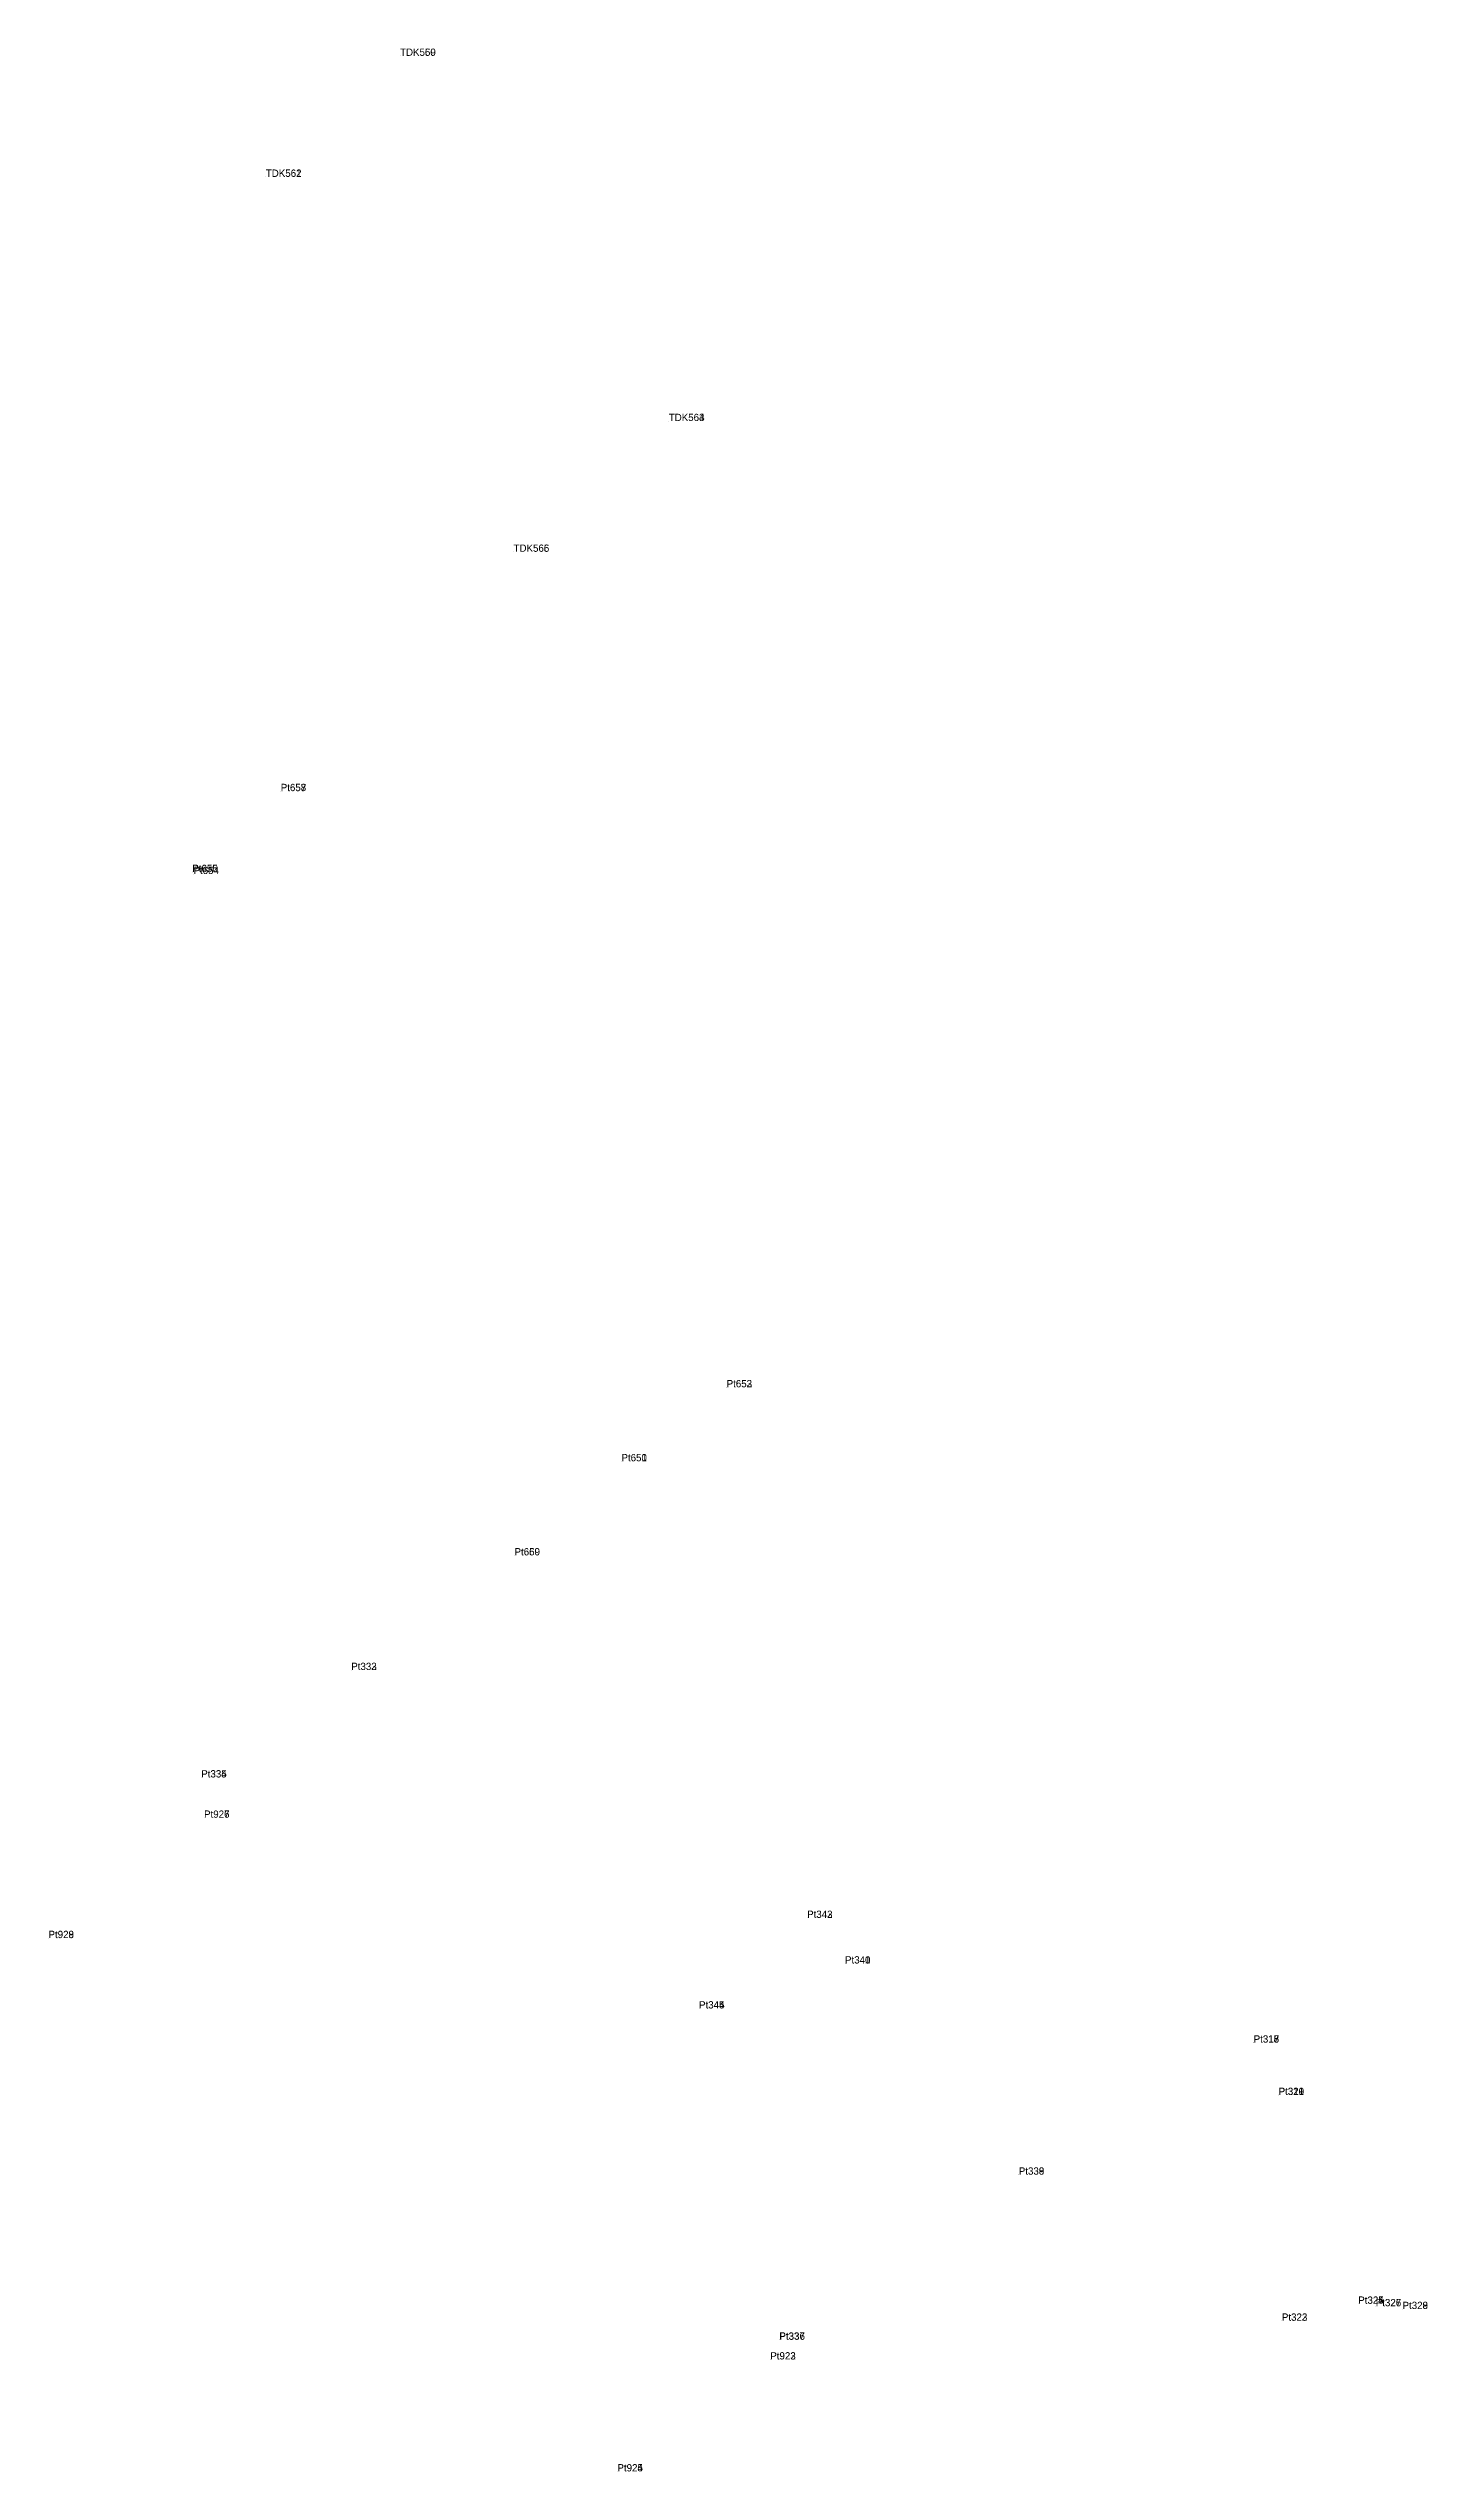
# Model space of a CAD drawing. Extents: x 0 to 556047, y 0 to 1862493.
# Drawn here: x 549013 to 549355, y 1840854 to 1841454 of the extents above; entities that cross this region are included whole.
import ezdxf

# ---------------------------------------------------------------- set-up
doc = ezdxf.new("R2010")
doc.units = 0
doc.layers.add('Level 12', color=7, linetype='Continuous')
doc.layers.add('Level 7', color=7, linetype='Continuous')

msp = doc.modelspace()

# ---------------------------------------------------------------- texts
at = {"layer": 'Level 12'}
for s, p in [('TDK560', (549100.302, 1841452.535)), ('TDK559', (549100.306, 1841452.532)), ('TDK562', (549067.073, 1841422.591)), ('TDK561', (549067.074, 1841422.552)), ('TDK563', (549166.809, 1841362.107)), ('TDK564', (549166.817, 1841362.109)), ('TDK566', (549128.393, 1841329.73)), ('TDK565', (549128.401, 1841329.733)), ('Pt658', (549070.768, 1841270.478)), ('Pt657', (549070.771, 1841270.456)), ('Pt656', (549048.855, 1841250.414)), ('Pt655', (549048.888, 1841250.45)), ('Pt654', (549049.167, 1841249.943)), ('Pt652', (549181.13, 1841122.857)), ('Pt653', (549181.147, 1841122.835)), ('Pt650', (549155.103, 1841104.524)), ('Pt651', (549155.104, 1841104.527)), ('Pt660', (549128.629, 1841081.215)), ('Pt659', (549128.641, 1841081.23)), ('Pt332', (549088.224, 1841052.844)), ('Pt333', (549088.227, 1841052.841)), ('Pt334', (549051.088, 1841026.243)), ('Pt335', (549051.101, 1841026.231)), ('Pt927', (549051.784, 1841016.26)), ('Pt926', (549051.786, 1841016.261)), ('Pt342', (549201.048, 1840991.46)), ('Pt343', (549201.059, 1840991.466)), ('Pt928', (549013.277, 1840986.454)), ('Pt929', (549013.291, 1840986.485)), ('Pt340', (549210.433, 1840980.164)), ('Pt341', (549210.434, 1840980.176)), ('Pt345', (549174.302, 1840969.044)), ('Pt344', (549174.316, 1840969.03)), ('Pt318', (549311.575, 1840960.597)), ('Pt317', (549311.59, 1840960.582)), ('Pt316', (549311.595, 1840960.568)), ('Pt321', (549317.75, 1840947.619)), ('Pt320', (549317.766, 1840947.63)), ('Pt319', (549317.789, 1840947.594)), ('Pt339', (549253.456, 1840927.873)), ('Pt338', (549253.46, 1840927.888)), ('Pt324', (549337.474, 1840895.913)), ('Pt325', (549337.488, 1840895.922)), ('Pt327', (549341.797, 1840895.303)), ('Pt326', (549341.814, 1840895.292)), ('Pt328', (549348.432, 1840894.615)), ('Pt329', (549348.44, 1840894.614)), ('Pt322', (549318.574, 1840891.725)), ('Pt323', (549318.575, 1840891.704)), ('Pt337', (549194.178, 1840887.036)), ('Pt336', (549194.226, 1840886.99)), ('Pt923', (549191.934, 1840882.117)), ('Pt922', (549191.962, 1840882.129)), ('Pt924', (549154.094, 1840854.399)), ('Pt925', (549154.121, 1840854.408))]:
    msp.add_text(s, height=1.8, dxfattribs=at).set_placement(p)

# ---------------------------------------------------------------- linework, layer by layer
at = {"layer": 'Level 7'}
for p, q in [((549100.302, 1841452.535), (549100.302, 1841452.535)), ((549100.306, 1841452.532), (549100.306, 1841452.532)), ((549067.073, 1841422.591), (549067.073, 1841422.591)), ((549067.074, 1841422.552), (549067.074, 1841422.552)), ((549166.809, 1841362.107), (549166.809, 1841362.107)), ((549166.817, 1841362.109), (549166.817, 1841362.109)), ((549128.393, 1841329.73), (549128.393, 1841329.73)), ((549128.401, 1841329.733), (549128.401, 1841329.733)), ((549070.768, 1841270.478), (549070.768, 1841270.478)), ((549070.771, 1841270.456), (549070.771, 1841270.456)), ((549048.855, 1841250.414), (549048.855, 1841250.414)), ((549048.888, 1841250.45), (549048.888, 1841250.45)), ((549049.167, 1841249.943), (549049.167, 1841249.943)), ((549181.13, 1841122.857), (549181.13, 1841122.857)), ((549181.147, 1841122.835), (549181.147, 1841122.835)), ((549155.103, 1841104.524), (549155.103, 1841104.524)), ((549155.104, 1841104.527), (549155.104, 1841104.527)), ((549128.629, 1841081.215), (549128.629, 1841081.215)), ((549128.641, 1841081.23), (549128.641, 1841081.23)), ((549088.224, 1841052.844), (549088.224, 1841052.844)), ((549088.227, 1841052.841), (549088.227, 1841052.841)), ((549051.088, 1841026.243), (549051.088, 1841026.243)), ((549051.101, 1841026.231), (549051.101, 1841026.231)), ((549051.784, 1841016.26), (549051.784, 1841016.26)), ((549051.786, 1841016.261), (549051.786, 1841016.261)), ((549013.277, 1840986.454), (549013.277, 1840986.454)), ((549013.291, 1840986.485), (549013.291, 1840986.485)), ((549201.048, 1840991.46), (549201.048, 1840991.46)), ((549201.059, 1840991.466), (549201.059, 1840991.466)), ((549210.433, 1840980.164), (549210.433, 1840980.164)), ((549210.434, 1840980.176), (549210.434, 1840980.176)), ((549174.302, 1840969.044), (549174.302, 1840969.044)), ((549174.316, 1840969.03), (549174.316, 1840969.03)), ((549311.575, 1840960.597), (549311.575, 1840960.597)), ((549311.59, 1840960.582), (549311.59, 1840960.582)), ((549311.595, 1840960.568), (549311.595, 1840960.568)), ((549317.75, 1840947.619), (549317.75, 1840947.619)), ((549317.766, 1840947.63), (549317.766, 1840947.63)), ((549317.789, 1840947.594), (549317.789, 1840947.594)), ((549253.456, 1840927.873), (549253.456, 1840927.873)), ((549253.46, 1840927.888), (549253.46, 1840927.888)), ((549318.574, 1840891.725), (549318.574, 1840891.725)), ((549318.575, 1840891.704), (549318.575, 1840891.704)), ((549337.474, 1840895.913), (549337.474, 1840895.913)), ((549337.488, 1840895.922), (549337.488, 1840895.922)), ((549341.797, 1840895.303), (549341.797, 1840895.303)), ((549341.814, 1840895.292), (549341.814, 1840895.292)), ((549348.432, 1840894.615), (549348.432, 1840894.615)), ((549348.44, 1840894.614), (549348.44, 1840894.614)), ((549194.178, 1840887.036), (549194.178, 1840887.036)), ((549194.226, 1840886.99), (549194.226, 1840886.99)), ((549191.934, 1840882.117), (549191.934, 1840882.117)), ((549191.962, 1840882.129), (549191.962, 1840882.129)), ((549154.094, 1840854.399), (549154.094, 1840854.399)), ((549154.121, 1840854.408), (549154.121, 1840854.408))]:
    msp.add_line(p, q, dxfattribs=at)

msp.set_redraw_order([(e.dxf.handle, doc.entitydb.next_handle()) for e in msp.query("TEXT MTEXT ATTDEF DIMENSION ARC_DIMENSION")])  # texts and dimensions are drawn at this point

doc.saveas('drawing.dxf')
